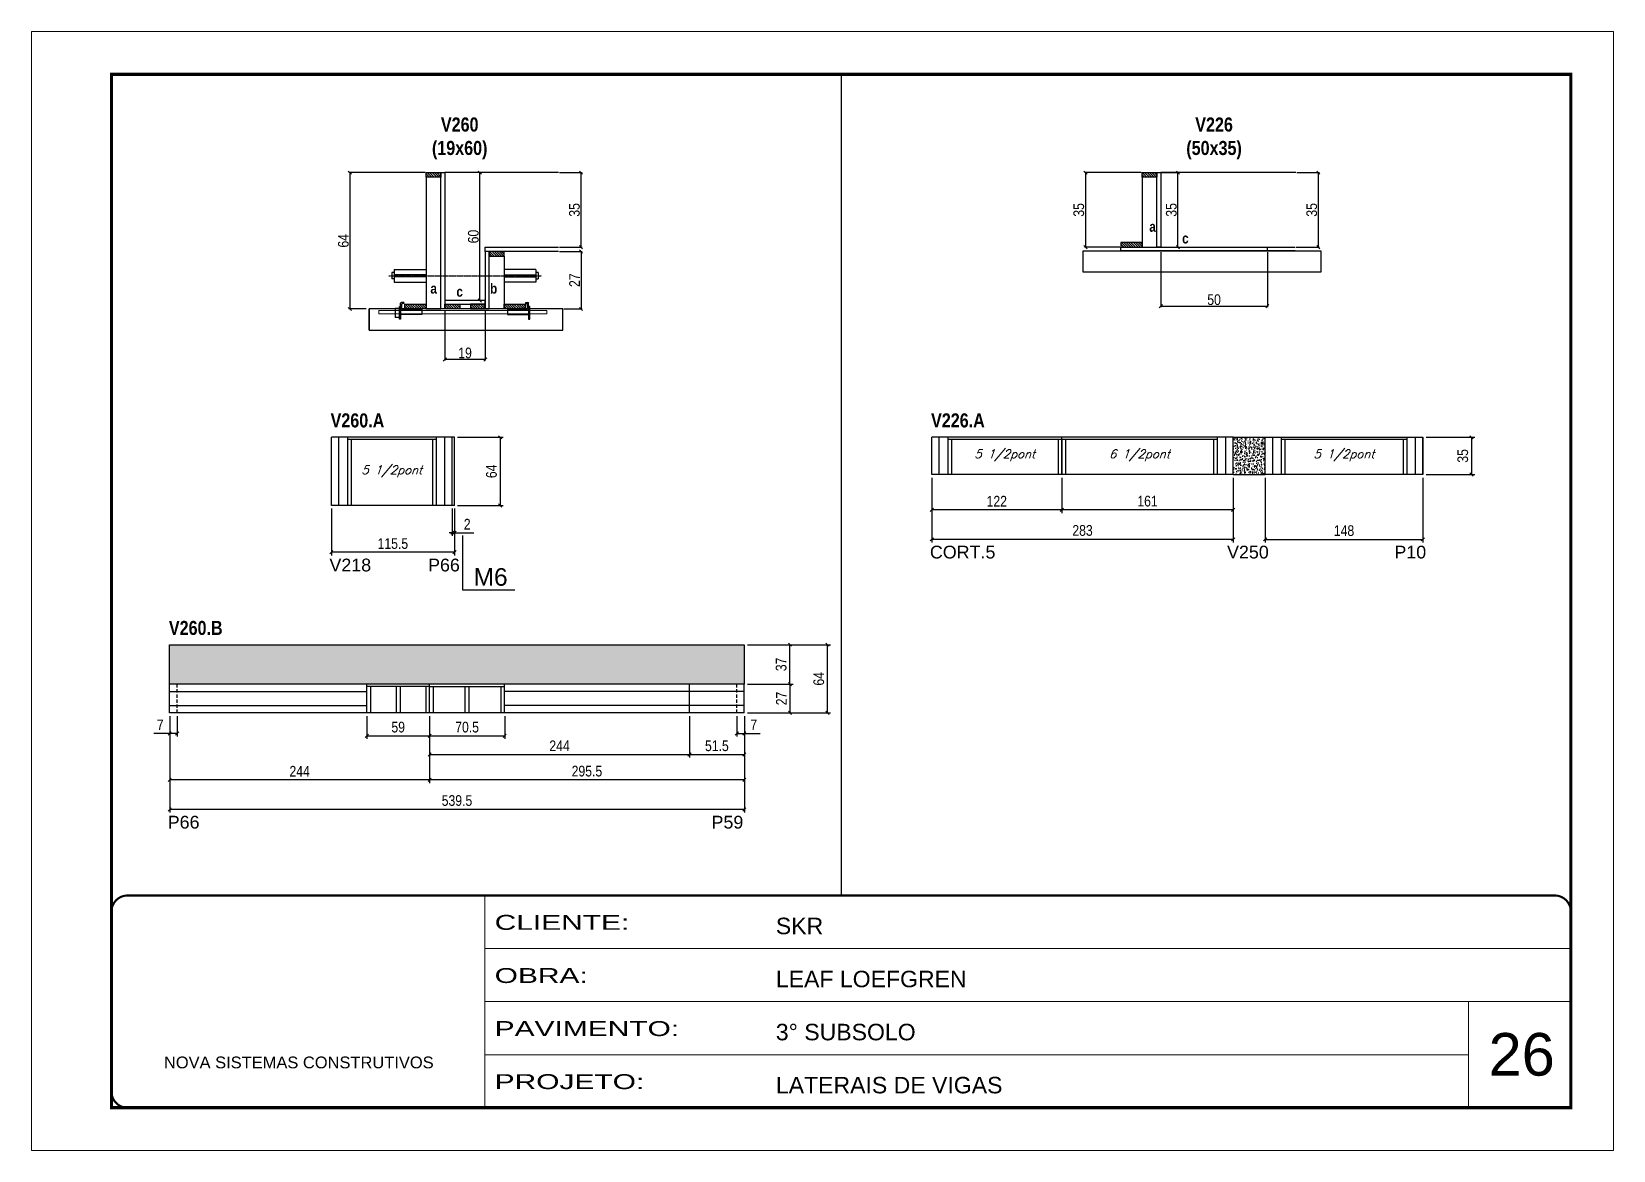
# Model space of a CAD drawing. Extents: x 3309 to 9590, y -2522 to 15424.
# Drawn here: x 4908 to 6393, y 6666 to 7716 of the extents above; entities that cross this region are included whole.
import ezdxf

# ---------------------------------------------------------------- set-up
doc = ezdxf.new("R2010")
doc.units = 0
for name, pattern in [('CONTINUO', [0]), ('DASHED', [0.75, 0.5, -0.25]), ('HIDDEN', [0.375, 0.25, -0.125]), ('HIDDEN2', [4.7625, 3.175, -1.5875])]:
    doc.linetypes.add(name, pattern=pattern)
for name, color, linetype in [('5', 5, 'Continuous'), ('barrote', 251, 'Continuous'), ('COTA', 241, 'Continuous'), ('detalhes', 4, 'Continuous'), ('NOMENCLATURA', 7, 'Continuous'), ('Painéis', 200, 'Continuous'), ('presilha', 1, 'Continuous'), ('SARR_2.2x10', 60, 'Continuous'), ('SARR_2.2x7', 40, 'Continuous'), ('SARR_3.5x7', 81, 'Continuous'), ('TENSOR', 3, 'Continuous'), ('texto', 7, 'Continuous')]:
    doc.layers.add(name, color=color, linetype=linetype)
for name, color, linetype, lineweight in [('CARIMBO', 255, 'Continuous', 9), ('CONCRETO', 251, 'Continuous', 25), ('Folhas', 255, 'Continuous', 9), ('SARRAFO DE PRESSAO', 251, 'DASHED', 9), ('SCO-___-LAJ', 2, 'Continuous', 0)]:
    doc.layers.add(name, color=color, linetype=linetype, lineweight=lineweight)
doc.styles.add('ARIAL', font='arial.ttf')
doc.styles.add('COTA TECNICA', font='techl___.ttf', dxfattribs={"height": 10})
doc.styles.add('COTA TECNICA 2X', font='techl___.ttf', dxfattribs={"height": 10})
doc.styles.add('Romans', font='romans.shx')
doc.styles.get("Standard").update_dxf_attribs({"font": 'arial.ttf'})
doc.styles.add('TECNICA', font='techb___.ttf', dxfattribs={"height": 10})
doc.styles.add('Tecnologia', font='')
doc.styles.get('Tecnologia').set_extended_font_data('Forgotten Futurist')
doc.dimstyles.new('PAINEL', dxfattribs={"dimtxt": 10, "dimasz": 3, "dimexe": 3, "dimexo": 3, "dimgap": 3, "dimtad": 1, "dimdec": 1, "dimzin": 12, "dimdsep": 46, "dimtxsty": 'COTA TECNICA', "dimblk1": 'OBLIQUE', "dimblk2": 'OBLIQUE', "dimsah": 1, "dimcen": 0.9, "dimclrd": 4, "dimclre": 4, "dimclrt": 240, "dimadec": 1, "dimazin": 3, "dimtfac": 1, "dimtdec": 1, "dimtmove": 0, "dimatfit": 3, "dimfxl": 1, "dimtolj": 1, "dimtzin": 12, "dimarcsym": 0})
doc.dimstyles.new('SECAO', dxfattribs={"dimscale": 0.333333, "dimtxt": 5, "dimasz": 9, "dimexe": 3, "dimexo": 3, "dimgap": 3, "dimtad": 1, "dimdec": 1, "dimlfac": 0.5, "dimzin": 12, "dimdsep": 46, "dimtxsty": 'COTA TECNICA 2X', "dimblk1": 'OBLIQUE', "dimblk2": 'OBLIQUE', "dimsah": 1, "dimcen": 0.9, "dimclrd": 4, "dimclre": 4, "dimclrt": 240, "dimadec": 1, "dimazin": 3, "dimtfac": 1, "dimtdec": 1, "dimtmove": 0, "dimatfit": 3, "dimfxl": 1, "dimtolj": 1, "dimtzin": 12, "dimarcsym": 0})
pattern_1 = [(135, (38531.292, -116056.026), (-1.122532015, -1.122532015), [])]

msp = doc.modelspace()

# ---------------------------------------------------------------- texts
at = {"layer": '5', "linetype": 'Continuous'}
for s, p in [('CORT.5', (5751.22, 7221.93)), ('V250', (6030.19, 7221.93)), ('P10', (6187.3, 7221.93)), ('V218', (5187.47, 7209.78)), ('P66', (5280.07, 7209.78)), ('P66', (5035.65, 6968.43)), ('P59', (5546.17, 6968.43))]:
    msp.add_text(s, height=12, rotation=0.00004, dxfattribs=at).set_placement(p)
at = {"layer": 'CARIMBO', "style": 'ARIAL'}
msp.add_text('26', height=40, dxfattribs=at).set_placement((6275.73, 6736.55))
at = {"layer": 'detalhes', "style": 'TECNICA'}
for s, p in [('a', (5957.19, 7528.57)), ('c', (5987.99, 7517.62)), ('a', (5282.28, 7470.54)), ('c', (5306.65, 7467.62)), ('b', (5338.25, 7470.53))]:
    msp.add_text(s, height=9.6, dxfattribs=at).set_placement(p)
at = {"layer": 'NOMENCLATURA', "style": 'TECNICA'}
for s, p in [('V260.A', (5188.55, 7344.93)), ('V226.A', (5752.29, 7344.93)), ('V260.B', (5036.73, 7150.14))]:
    msp.add_text(s, height=13.2, dxfattribs=at).set_placement(p)
at = {"layer": 'NOMENCLATURA', "linetype": 'Continuous'}
msp.add_text('M6', height=16.5, dxfattribs=at).set_placement((5322.75, 7196.35))
at = {"layer": 'NOMENCLATURA', "char_height": 13.2, "attachment_point": 2, "style": 'TECNICA'}
for s, insert in [('V260\\P(19x60)', (5309.75, 7635.84)), ('V226\\P(50x35)', (6017.98, 7635.84))]:
    msp.add_mtext_dynamic_manual_height_columns(s, width=300.2766, gutter_width=1, heights=[0], dxfattribs=dict(at, insert=insert))
at = {"layer": 'texto', "color": 2, "char_height": 8, "attachment_point": 5, "style": 'Romans'}
for s, insert in [('{\\Q19;\\C256;5 1/2pont}', (5821.51, 7318.74)), ('{\\Q19;\\C256;6 1/2pont}', (5948.01, 7318.74)), ('{\\Q19;\\C256;5 1/2pont}', (6140.01, 7318.74)), ('{\\Q19;\\C256;5 1/2pont}', (5246.02, 7303.74))]:
    msp.add_mtext(s, dxfattribs=dict(at, insert=insert))

# ---------------------------------------------------------------- blocks, each defined once
blk = doc.blocks.new('9999999999')
at = {"color": 30, "linetype": 'CONTINUO'}
for p, q in [((98564.6, 34230.2), (98564.6, 34429.4)), ((98564.6, 34379.6), (99584, 34379.6)), ((98564.6, 34329.8), (99488, 34329.8)), ((99584, 34329.8), (99488, 34329.8)), ((99488, 34329.8), (99488, 34230.2)), ((98564.6, 34280), (99488, 34280))]:
    blk.add_line(p, q, dxfattribs=at)
at = {"color": 30, "linetype": 'CONTINUO', "const_width": 2}
blk.add_lwpolyline([(99584, 34230.2), (99584, 34414.4, 0.414214), (99569, 34429.4), (98229, 34429.4, 0.414214), (98214, 34414.4), (98214, 34245.2, 0.414214), (98229, 34230.2), (99584, 34230.2)], format="xyb", dxfattribs=at)
at = {"layer": 'Folhas'}
blk.add_lwpolyline([(98139, 34190.2), (99624, 34190.2), (99624, 35240.2), (98139, 35240.2)], close=True, dxfattribs=at)
at = {"layer": 'Folhas', "color": 30, "const_width": 3}
blk.add_lwpolyline([(98214, 34230.2), (99584, 34230.2), (99584, 35200.2), (98214, 35200.2)], close=True, dxfattribs=at)
at = {"color": 7, "linetype": 'Continuous', "ltscale": 5, "style": 'ARIAL'}
for s, height, p in [('SKR', 15.48, (98837.7, 34393.1)), ('LEAF LOEFGREN', 15.483, (98837.7, 34343.3)), ('3° SUBSOLO', 15.48, (98837.7, 34293.5)), ('NOVA SISTEMAS CONSTRUTIVOS', 11.059, (98263.2, 34267.2)), ('LATERAIS DE VIGAS', 15.483, (98837.7, 34243.7))]:
    blk.add_text(s, height=height, dxfattribs=at).set_placement(p)
at = {"layer": 'Folhas', "color": 7, "style": 'Tecnologia', "width": 1.5}
for s, p in [('CLIENTE:', (98573.7, 34397.2)), ('OBRA:', (98573.7, 34347.3)), ('PAVIMENTO:', (98573.7, 34297.5)), ('PROJETO:', (98573.7, 34247.7))]:
    blk.add_text(s, height=14, dxfattribs=at).set_placement(p)
blk = doc.blocks.new('_Oblique')
at = {"color": 0, "linetype": 'ByBlock', "lineweight": -2}
blk.add_line((-0.5, -0.5), (0.5, 0.5), dxfattribs=at)
blk = doc.blocks.new('*D805')
at = {"layer": 'COTA', "color": 4, "lineweight": -2, "transparency": 16777216}
for p, q in [((5295.8, 7455.1), (5295.8, 7407.7)), ((5333.8, 7455.1), (5333.8, 7407.7)), ((5333.8, 7408.7), (5295.8, 7408.7))]:
    blk.add_line(p, q, dxfattribs=at)
at = {"layer": 'Defpoints', "color": 0, "transparency": 16777216}
for p in [(5295.8, 7456.1), (5333.8, 7456.1), (5295.8, 7408.7)]:
    blk.add_point(p, dxfattribs=at)
at = {"layer": 'COTA', "color": 4, "lineweight": -2, "transparency": 16777216, "xscale": 3, "yscale": 3, "zscale": 3, "rotation": 180}
blk.add_blockref('_Oblique', (5295.8, 7408.7), dxfattribs=at)
at = {"layer": 'COTA', "color": 4, "lineweight": -2, "transparency": 16777216, "xscale": 3, "yscale": 3, "zscale": 3}
blk.add_blockref('_Oblique', (5333.8, 7408.7), dxfattribs=at)
at = {"layer": 'COTA', "color": 240, "transparency": 16777216, "insert": (5314.8, 7414.8), "char_height": 10, "attachment_point": 5, "style": 'COTA TECNICA 2X'}
blk.add_mtext('\\A1;19', dxfattribs=at)
blk = doc.blocks.new('PRESILHA METÁLICA 1')
at = {"layer": 'presilha'}
for p, q in [((0, 13), (6, 13)), ((0, 13), (0, 0)), ((6, 0), (0, 0)), ((6, 15.5), (7.5, 15.5)), ((6, -2.5), (6, 15.5)), ((6, 13), (6, 0)), ((7.5, 10.6), (7.5, 19.9)), ((7.5, 15.5), (7.5, -2.5)), ((37.5, 4.1), (7.5, 4.1)), ((12, 21), (8.6, 21)), ((9, 11.6), (9, 18.9)), ((12, 19.5), (9.6, 19.5)), ((37.5, 11), (9.6, 11)), ((12, 21), (12, 19.5)), ((37.5, 11), (37.5, 4.1)), ((7.5, -2.5), (6, -2.5))]:
    blk.add_line(p, q, dxfattribs=at)
for centre, radius, start, end in [((8.6, 19.9), 1.14, 90, 180), ((9.6, 18.9), 0.57, 90, 180), ((9.6, 11.6), 0.57, 180, 270)]:
    blk.add_arc(centre, radius, start, end, dxfattribs=at)
blk = doc.blocks.new('PRESILHA METÁLICA 2')
at = {"layer": 'presilha'}
for p, q in [((-5.2, 23.5), (-5.2, 22)), ((-5.2, 23.5), (-1.9, 23.5)), ((-0.8, 14.6), (-0.8, 22.4)), ((-30.8, 13.5), (-30.8, 6.6)), ((-30.8, 13.5), (-2.8, 13.5)), ((-30.8, 6.6), (-0.8, 6.6)), ((-5.2, 22), (-2.8, 22)), ((-2.2, 14.1), (-2.2, 21.4)), ((0.8, 18), (-0.8, 18)), ((-0.8, 18), (-0.8, 0)), ((-0.8, 0), (0.8, 0)), ((0.8, 0), (0.8, 18))]:
    blk.add_line(p, q, dxfattribs=at)
for centre, radius, start, end in [((-1.9, 22.4), 1.14, 0, 90), ((-2.8, 21.4), 0.57, 0, 90), ((-2.8, 14.1), 0.57, 270, 0)]:
    blk.add_arc(centre, radius, start, end, dxfattribs=at)
blk = doc.blocks.new('*D806')
at = {"layer": 'COTA', "color": 4, "lineweight": -2, "transparency": 16777216}
for p, q in [((5277.2, 7584.1), (5205.7, 7584.1)), ((5206.7, 7584.1), (5206.7, 7456.1)), ((5221.9, 7456.1), (5205.7, 7456.1))]:
    blk.add_line(p, q, dxfattribs=at)
at = {"layer": 'Defpoints', "color": 0, "transparency": 16777216}
for p in [(5278.2, 7584.1), (5206.7, 7456.1), (5222.9, 7456.1)]:
    blk.add_point(p, dxfattribs=at)
at = {"layer": 'COTA', "color": 4, "lineweight": -2, "transparency": 16777216, "xscale": 3, "yscale": 3, "zscale": 3}
for p, rotation in [((5206.7, 7584.1), 90), ((5206.7, 7456.1), 270)]:
    blk.add_blockref('_Oblique', p, dxfattribs=dict(at, rotation=rotation))
at = {"layer": 'COTA', "color": 240, "transparency": 16777216, "insert": (5200.6, 7520.1), "char_height": 10, "attachment_point": 5, "rotation": 90, "style": 'COTA TECNICA 2X'}
blk.add_mtext('\\A1;64', dxfattribs=at)
blk = doc.blocks.new('*D807')
at = {"layer": 'COTA', "color": 4, "lineweight": -2, "transparency": 16777216}
for p, q in [((5403.5, 7510.1), (5424.7, 7510.1)), ((5423.7, 7510.1), (5423.7, 7456.1)), ((5407.6, 7456.1), (5424.7, 7456.1))]:
    blk.add_line(p, q, dxfattribs=at)
at = {"layer": 'Defpoints', "color": 0, "transparency": 16777216}
for p in [(5402.5, 7510.1), (5406.6, 7456.1), (5423.7, 7456.1)]:
    blk.add_point(p, dxfattribs=at)
at = {"layer": 'COTA', "color": 4, "lineweight": -2, "transparency": 16777216, "xscale": 3, "yscale": 3, "zscale": 3}
for p, rotation in [((5423.7, 7510.1), 90), ((5423.7, 7456.1), 270)]:
    blk.add_blockref('_Oblique', p, dxfattribs=dict(at, rotation=rotation))
at = {"layer": 'COTA', "color": 240, "transparency": 16777216, "insert": (5417.6, 7483.1), "char_height": 10, "attachment_point": 5, "rotation": 90, "style": 'COTA TECNICA 2X'}
blk.add_mtext('\\A1;27', dxfattribs=at)
blk = doc.blocks.new('*D808')
at = {"layer": 'COTA', "color": 4, "lineweight": -2, "transparency": 16777216}
for p, q in [((5332.8, 7584.1), (5327.7, 7584.1)), ((5328.7, 7464.1), (5328.7, 7584.1)), ((5332.8, 7464.1), (5327.7, 7464.1))]:
    blk.add_line(p, q, dxfattribs=at)
at = {"layer": 'Defpoints', "color": 0, "transparency": 16777216}
for p in [(5328.7, 7584.1), (5333.8, 7584.1), (5333.8, 7464.1)]:
    blk.add_point(p, dxfattribs=at)
at = {"layer": 'COTA', "color": 4, "lineweight": -2, "transparency": 16777216, "xscale": 3, "yscale": 3, "zscale": 3}
for p, rotation in [((5328.7, 7584.1), 90), ((5328.7, 7464.1), 270)]:
    blk.add_blockref('_Oblique', p, dxfattribs=dict(at, rotation=rotation))
at = {"layer": 'COTA', "color": 240, "transparency": 16777216, "insert": (5322.6, 7524.1), "char_height": 10, "attachment_point": 5, "rotation": 90, "style": 'COTA TECNICA 2X'}
blk.add_mtext('\\A1;60', dxfattribs=at)
blk = doc.blocks.new('*D809')
at = {"layer": 'COTA', "color": 4, "lineweight": -2, "transparency": 16777216}
for p, q in [((5403.5, 7584.1), (5424.7, 7584.1)), ((5423.7, 7514.1), (5423.7, 7584.1)), ((5403.5, 7514.1), (5424.7, 7514.1))]:
    blk.add_line(p, q, dxfattribs=at)
at = {"layer": 'Defpoints', "color": 0, "transparency": 16777216}
for p in [(5402.5, 7584.1), (5423.7, 7584.1), (5402.5, 7514.1)]:
    blk.add_point(p, dxfattribs=at)
at = {"layer": 'COTA', "color": 4, "lineweight": -2, "transparency": 16777216, "xscale": 3, "yscale": 3, "zscale": 3}
for p, rotation in [((5423.7, 7584.1), 90), ((5423.7, 7514.1), 270)]:
    blk.add_blockref('_Oblique', p, dxfattribs=dict(at, rotation=rotation))
at = {"layer": 'COTA', "color": 240, "transparency": 16777216, "insert": (5417.5, 7549.1), "char_height": 10, "attachment_point": 5, "rotation": 90, "style": 'COTA TECNICA 2X'}
blk.add_mtext('\\A1;35', dxfattribs=at)
blk = doc.blocks.new('*D812')
at = {"layer": 'COTA', "color": 4, "linetype": 'ByBlock', "lineweight": -2, "transparency": 16777216}
for p, q in [((5189.3, 7268.7), (5189.3, 7224.8)), ((5304.8, 7268.7), (5304.8, 7224.8)), ((5304.8, 7227.8), (5189.3, 7227.8))]:
    blk.add_line(p, q, dxfattribs=at)
at = {"layer": 'Defpoints', "color": 0, "linetype": 'ByBlock', "transparency": 16777216}
for p in [(5189.3, 7271.7), (5304.8, 7271.7), (5189.3, 7227.8)]:
    blk.add_point(p, dxfattribs=at)
at = {"layer": 'COTA', "color": 4, "linetype": 'ByBlock', "lineweight": -2, "transparency": 16777216, "xscale": 3, "yscale": 3, "zscale": 3, "rotation": 180}
blk.add_blockref('_Oblique', (5189.3, 7227.8), dxfattribs=at)
at = {"layer": 'COTA', "color": 4, "linetype": 'ByBlock', "lineweight": -2, "transparency": 16777216, "xscale": 3, "yscale": 3, "zscale": 3}
blk.add_blockref('_Oblique', (5304.8, 7227.8), dxfattribs=at)
at = {"layer": 'COTA', "color": 240, "linetype": 'ByBlock', "transparency": 16777216, "insert": (5247, 7235.9), "char_height": 10, "attachment_point": 5, "style": 'COTA TECNICA'}
blk.add_mtext('\\A1;115.5', dxfattribs=at)
blk = doc.blocks.new('*D813')
at = {"layer": 'COTA', "color": 4, "lineweight": -2, "transparency": 16777216}
for p, q in [((5307.8, 7335.7), (5350.7, 7335.7)), ((5347.7, 7335.7), (5347.7, 7271.7)), ((5307.8, 7271.7), (5350.7, 7271.7))]:
    blk.add_line(p, q, dxfattribs=at)
at = {"layer": 'Defpoints', "color": 0, "transparency": 16777216}
for p in [(5304.8, 7335.7), (5304.8, 7271.7), (5347.7, 7271.7)]:
    blk.add_point(p, dxfattribs=at)
at = {"layer": 'COTA', "color": 4, "lineweight": -2, "transparency": 16777216, "xscale": 3, "yscale": 3, "zscale": 3}
for p, rotation in [((5347.7, 7335.7), 90), ((5347.7, 7271.7), 270)]:
    blk.add_blockref('_Oblique', p, dxfattribs=dict(at, rotation=rotation))
at = {"layer": 'COTA', "color": 240, "transparency": 16777216, "insert": (5339.6, 7303.7), "char_height": 10, "attachment_point": 5, "rotation": 90, "style": 'COTA TECNICA'}
blk.add_mtext('\\A1;64', dxfattribs=at)
blk = doc.blocks.new('*D810')
at = {"layer": 'COTA', "color": 4, "linetype": 'ByBlock', "lineweight": -2, "transparency": 16777216}
for p, q in [((5281.5, 7074), (5281.5, 7011.2)), ((5577, 7074), (5577, 7011.2)), ((5577, 7014.2), (5281.5, 7014.2))]:
    blk.add_line(p, q, dxfattribs=at)
at = {"layer": 'Defpoints', "color": 0, "linetype": 'ByBlock', "transparency": 16777216}
for p in [(5281.5, 7077), (5577, 7077), (5281.5, 7014.2)]:
    blk.add_point(p, dxfattribs=at)
at = {"layer": 'COTA', "color": 4, "linetype": 'ByBlock', "lineweight": -2, "transparency": 16777216, "xscale": 3, "yscale": 3, "zscale": 3, "rotation": 180}
blk.add_blockref('_Oblique', (5281.5, 7014.2), dxfattribs=at)
at = {"layer": 'COTA', "color": 4, "linetype": 'ByBlock', "lineweight": -2, "transparency": 16777216, "xscale": 3, "yscale": 3, "zscale": 3}
blk.add_blockref('_Oblique', (5577, 7014.2), dxfattribs=at)
at = {"layer": 'COTA', "color": 240, "linetype": 'ByBlock', "transparency": 16777216, "insert": (5429.2, 7022.3), "char_height": 10, "attachment_point": 5, "style": 'COTA TECNICA'}
blk.add_mtext('\\A1;295.5', dxfattribs=at)
blk = doc.blocks.new('*D811')
at = {"layer": 'COTA', "color": 4, "linetype": 'ByBlock', "lineweight": -2, "transparency": 16777216}
for p, q in [((5037.5, 7074), (5037.5, 7011.2)), ((5281.5, 7074), (5281.5, 7011.2)), ((5281.5, 7014.2), (5037.5, 7014.2))]:
    blk.add_line(p, q, dxfattribs=at)
at = {"layer": 'Defpoints', "color": 0, "linetype": 'ByBlock', "transparency": 16777216}
for p in [(5037.5, 7077), (5281.5, 7077), (5037.5, 7014.2)]:
    blk.add_point(p, dxfattribs=at)
at = {"layer": 'COTA', "color": 4, "linetype": 'ByBlock', "lineweight": -2, "transparency": 16777216, "xscale": 3, "yscale": 3, "zscale": 3, "rotation": 180}
blk.add_blockref('_Oblique', (5037.5, 7014.2), dxfattribs=at)
at = {"layer": 'COTA', "color": 4, "linetype": 'ByBlock', "lineweight": -2, "transparency": 16777216, "xscale": 3, "yscale": 3, "zscale": 3}
blk.add_blockref('_Oblique', (5281.5, 7014.2), dxfattribs=at)
at = {"layer": 'COTA', "color": 240, "linetype": 'ByBlock', "transparency": 16777216, "insert": (5159.5, 7022.2), "char_height": 10, "attachment_point": 5, "style": 'COTA TECNICA'}
blk.add_mtext('\\A1;244', dxfattribs=at)
blk = doc.blocks.new('*D814')
at = {"layer": 'COTA', "color": 4, "linetype": 'ByBlock', "lineweight": -2, "transparency": 16777216}
for p, q in [((5037.5, 7074), (5037.5, 6983.4)), ((5577, 7074), (5577, 6983.4)), ((5577, 6986.4), (5037.5, 6986.4))]:
    blk.add_line(p, q, dxfattribs=at)
at = {"layer": 'Defpoints', "color": 0, "linetype": 'ByBlock', "transparency": 16777216}
for p in [(5037.5, 7077), (5577, 7077), (5037.5, 6986.4)]:
    blk.add_point(p, dxfattribs=at)
at = {"layer": 'COTA', "color": 4, "linetype": 'ByBlock', "lineweight": -2, "transparency": 16777216, "xscale": 3, "yscale": 3, "zscale": 3, "rotation": 180}
blk.add_blockref('_Oblique', (5037.5, 6986.4), dxfattribs=at)
at = {"layer": 'COTA', "color": 4, "linetype": 'ByBlock', "lineweight": -2, "transparency": 16777216, "xscale": 3, "yscale": 3, "zscale": 3}
blk.add_blockref('_Oblique', (5577, 6986.4), dxfattribs=at)
at = {"layer": 'COTA', "color": 240, "linetype": 'ByBlock', "transparency": 16777216, "insert": (5307.2, 6994.7), "char_height": 10, "attachment_point": 5, "style": 'COTA TECNICA'}
blk.add_mtext('\\A1;539.5', dxfattribs=at)
blk = doc.blocks.new('*D815')
at = {"layer": 'COTA', "color": 4, "lineweight": -2, "transparency": 16777216}
for p, q in [((5580, 7104), (5622.8, 7104)), ((5619.8, 7104), (5619.8, 7077)), ((5580, 7077), (5622.8, 7077))]:
    blk.add_line(p, q, dxfattribs=at)
at = {"layer": 'Defpoints', "color": 0, "transparency": 16777216}
for p in [(5577, 7104), (5577, 7077), (5619.8, 7077)]:
    blk.add_point(p, dxfattribs=at)
at = {"layer": 'COTA', "color": 4, "lineweight": -2, "transparency": 16777216, "xscale": 3, "yscale": 3, "zscale": 3}
for p, rotation in [((5619.8, 7104), 90), ((5619.8, 7077), 270)]:
    blk.add_blockref('_Oblique', p, dxfattribs=dict(at, rotation=rotation))
at = {"layer": 'COTA', "color": 240, "transparency": 16777216, "insert": (5611.8, 7090.5), "char_height": 10, "attachment_point": 5, "rotation": 90, "style": 'COTA TECNICA'}
blk.add_mtext('\\A1;27', dxfattribs=at)
blk = doc.blocks.new('*D816')
at = {"layer": 'COTA', "color": 4, "lineweight": -2, "transparency": 16777216}
for p, q in [((5570, 7074), (5570, 7054.7)), ((5577, 7074), (5577, 7054.7)), ((5570, 7057.7), (5577, 7057.7)), ((5577, 7057.7), (5591.7, 7057.7))]:
    blk.add_line(p, q, dxfattribs=at)
at = {"layer": 'Defpoints', "color": 0, "transparency": 16777216}
for p in [(5570, 7077), (5577, 7077), (5577, 7057.7)]:
    blk.add_point(p, dxfattribs=at)
at = {"layer": 'COTA', "color": 4, "lineweight": -2, "transparency": 16777216, "xscale": 3, "yscale": 3, "zscale": 3, "rotation": 180}
blk.add_blockref('_Oblique', (5570, 7057.7), dxfattribs=at)
at = {"layer": 'COTA', "color": 4, "lineweight": -2, "transparency": 16777216, "xscale": 3, "yscale": 3, "zscale": 3}
blk.add_blockref('_Oblique', (5577, 7057.7), dxfattribs=at)
at = {"layer": 'COTA', "color": 240, "transparency": 16777216, "insert": (5585.8, 7065.8), "char_height": 10, "attachment_point": 5, "style": 'COTA TECNICA'}
blk.add_mtext('\\A1;7', dxfattribs=at)
blk = doc.blocks.new('*D817')
at = {"layer": 'COTA', "color": 4, "lineweight": -2, "transparency": 16777216}
for p, q in [((5580, 7141), (5622.8, 7141)), ((5619.8, 7104), (5619.8, 7141)), ((5580, 7104), (5622.8, 7104))]:
    blk.add_line(p, q, dxfattribs=at)
at = {"layer": 'Defpoints', "color": 0, "transparency": 16777216}
for p in [(5577, 7141), (5619.8, 7141), (5577, 7104)]:
    blk.add_point(p, dxfattribs=at)
at = {"layer": 'COTA', "color": 4, "lineweight": -2, "transparency": 16777216, "xscale": 3, "yscale": 3, "zscale": 3}
for p, rotation in [((5619.8, 7141), 90), ((5619.8, 7104), 270)]:
    blk.add_blockref('_Oblique', p, dxfattribs=dict(at, rotation=rotation))
at = {"layer": 'COTA', "color": 240, "transparency": 16777216, "insert": (5611.6, 7122.5), "char_height": 10, "attachment_point": 5, "rotation": 90, "style": 'COTA TECNICA'}
blk.add_mtext('\\A1;37', dxfattribs=at)
blk = doc.blocks.new('*D818')
at = {"layer": 'COTA', "color": 4, "lineweight": -2, "transparency": 16777216}
for p, q in [((5580, 7141), (5658, 7141)), ((5655, 7077), (5655, 7141)), ((5580, 7077), (5658, 7077))]:
    blk.add_line(p, q, dxfattribs=at)
at = {"layer": 'Defpoints', "color": 0, "transparency": 16777216}
for p in [(5577, 7141), (5655, 7141), (5577, 7077)]:
    blk.add_point(p, dxfattribs=at)
at = {"layer": 'COTA', "color": 4, "lineweight": -2, "transparency": 16777216, "xscale": 3, "yscale": 3, "zscale": 3}
for p, rotation in [((5655, 7141), 90), ((5655, 7077), 270)]:
    blk.add_blockref('_Oblique', p, dxfattribs=dict(at, rotation=rotation))
at = {"layer": 'COTA', "color": 240, "transparency": 16777216, "insert": (5646.9, 7109), "char_height": 10, "attachment_point": 5, "rotation": 90, "style": 'COTA TECNICA'}
blk.add_mtext('\\A1;64', dxfattribs=at)
blk = doc.blocks.new('*D819')
at = {"layer": 'COTA', "color": 4, "lineweight": -2, "transparency": 16777216}
for p, q in [((5302.8, 7268.7), (5302.8, 7243.1)), ((5304.8, 7268.7), (5304.8, 7243.1)), ((5302.8, 7246.1), (5299.8, 7246.1)), ((5302.8, 7246.1), (5304.8, 7246.1)), ((5304.8, 7246.1), (5322.9, 7246.1))]:
    blk.add_line(p, q, dxfattribs=at)
at = {"layer": 'Defpoints', "color": 0, "transparency": 16777216}
for p in [(5302.8, 7271.7), (5304.8, 7271.7), (5304.8, 7246.1)]:
    blk.add_point(p, dxfattribs=at)
at = {"layer": 'COTA', "color": 4, "lineweight": -2, "transparency": 16777216, "xscale": 3, "yscale": 3, "zscale": 3}
blk.add_blockref('_Oblique', (5302.8, 7246.1), dxfattribs=at)
at = {"layer": 'COTA', "color": 4, "lineweight": -2, "transparency": 16777216, "xscale": 3, "yscale": 3, "zscale": 3, "rotation": 180}
blk.add_blockref('_Oblique', (5304.8, 7246.1), dxfattribs=at)
at = {"layer": 'COTA', "color": 240, "transparency": 16777216, "insert": (5316.8, 7254.1), "char_height": 10, "attachment_point": 5, "style": 'COTA TECNICA'}
blk.add_mtext('\\A1;2', dxfattribs=at)
blk = doc.blocks.new('*D820')
at = {"layer": 'COTA', "color": 4, "lineweight": -2, "transparency": 16777216}
for p, q in [((5037.5, 7074), (5037.5, 7054.7)), ((5044.5, 7074), (5044.5, 7054.7)), ((5037.5, 7057.7), (5022.7, 7057.7)), ((5044.5, 7057.7), (5037.5, 7057.7))]:
    blk.add_line(p, q, dxfattribs=at)
at = {"layer": 'Defpoints', "color": 0, "transparency": 16777216}
for p in [(5037.5, 7077), (5044.5, 7077), (5037.5, 7057.7)]:
    blk.add_point(p, dxfattribs=at)
at = {"layer": 'COTA', "color": 4, "lineweight": -2, "transparency": 16777216, "xscale": 3, "yscale": 3, "zscale": 3, "rotation": 180}
blk.add_blockref('_Oblique', (5037.5, 7057.7), dxfattribs=at)
at = {"layer": 'COTA', "color": 4, "lineweight": -2, "transparency": 16777216, "xscale": 3, "yscale": 3, "zscale": 3}
blk.add_blockref('_Oblique', (5044.5, 7057.7), dxfattribs=at)
at = {"layer": 'COTA', "color": 240, "transparency": 16777216, "insert": (5028.6, 7065.8), "char_height": 10, "attachment_point": 5, "style": 'COTA TECNICA'}
blk.add_mtext('\\A1;7', dxfattribs=at)
blk = doc.blocks.new('*D821')
at = {"layer": 'COTA', "color": 4, "lineweight": -2, "transparency": 16777216}
for p, q in [((5281.5, 7074), (5281.5, 7035)), ((5525.5, 7074), (5525.5, 7035)), ((5281.5, 7038), (5525.5, 7038))]:
    blk.add_line(p, q, dxfattribs=at)
at = {"layer": 'Defpoints', "color": 0, "transparency": 16777216}
for p in [(5281.5, 7077), (5525.5, 7077), (5525.5, 7038)]:
    blk.add_point(p, dxfattribs=at)
at = {"layer": 'COTA', "color": 4, "lineweight": -2, "transparency": 16777216, "xscale": 3, "yscale": 3, "zscale": 3, "rotation": 180}
blk.add_blockref('_Oblique', (5281.5, 7038), dxfattribs=at)
at = {"layer": 'COTA', "color": 4, "lineweight": -2, "transparency": 16777216, "xscale": 3, "yscale": 3, "zscale": 3}
blk.add_blockref('_Oblique', (5525.5, 7038), dxfattribs=at)
at = {"layer": 'COTA', "color": 240, "transparency": 16777216, "insert": (5403.5, 7046.1), "char_height": 10, "attachment_point": 5, "style": 'COTA TECNICA'}
blk.add_mtext('\\A1;244', dxfattribs=at)
blk = doc.blocks.new('*D822')
at = {"layer": 'COTA', "color": 4, "lineweight": -2, "transparency": 16777216}
for p, q in [((5525.5, 7074), (5525.5, 7035)), ((5577, 7074), (5577, 7035)), ((5525.5, 7038), (5577, 7038))]:
    blk.add_line(p, q, dxfattribs=at)
at = {"layer": 'Defpoints', "color": 0, "transparency": 16777216}
for p in [(5525.5, 7077), (5577, 7077), (5577, 7038)]:
    blk.add_point(p, dxfattribs=at)
at = {"layer": 'COTA', "color": 4, "lineweight": -2, "transparency": 16777216, "xscale": 3, "yscale": 3, "zscale": 3, "rotation": 180}
blk.add_blockref('_Oblique', (5525.5, 7038), dxfattribs=at)
at = {"layer": 'COTA', "color": 4, "lineweight": -2, "transparency": 16777216, "xscale": 3, "yscale": 3, "zscale": 3}
blk.add_blockref('_Oblique', (5577, 7038), dxfattribs=at)
at = {"layer": 'COTA', "color": 240, "transparency": 16777216, "insert": (5551.2, 7046.1), "char_height": 10, "attachment_point": 5, "style": 'COTA TECNICA'}
blk.add_mtext('\\A1;51.5', dxfattribs=at)
blk = doc.blocks.new('*D823')
at = {"layer": 'COTA', "color": 4, "lineweight": -2, "transparency": 16777216}
for p, q in [((5222.5, 7074), (5222.5, 7052.5)), ((5281.5, 7074), (5281.5, 7052.5)), ((5222.5, 7055.5), (5281.5, 7055.5))]:
    blk.add_line(p, q, dxfattribs=at)
at = {"layer": 'Defpoints', "color": 0, "transparency": 16777216}
for p in [(5222.5, 7077), (5281.5, 7077), (5281.5, 7055.5)]:
    blk.add_point(p, dxfattribs=at)
at = {"layer": 'COTA', "color": 4, "lineweight": -2, "transparency": 16777216, "xscale": 3, "yscale": 3, "zscale": 3, "rotation": 180}
blk.add_blockref('_Oblique', (5222.5, 7055.5), dxfattribs=at)
at = {"layer": 'COTA', "color": 4, "lineweight": -2, "transparency": 16777216, "xscale": 3, "yscale": 3, "zscale": 3}
blk.add_blockref('_Oblique', (5281.5, 7055.5), dxfattribs=at)
at = {"layer": 'COTA', "color": 240, "transparency": 16777216, "insert": (5252, 7063.6), "char_height": 10, "attachment_point": 5, "style": 'COTA TECNICA'}
blk.add_mtext('\\A1;59', dxfattribs=at)
blk = doc.blocks.new('*D824')
at = {"layer": 'COTA', "color": 4, "lineweight": -2, "transparency": 16777216}
for p, q in [((5281.5, 7074), (5281.5, 7052.5)), ((5352, 7074), (5352, 7052.5)), ((5281.5, 7055.5), (5352, 7055.5))]:
    blk.add_line(p, q, dxfattribs=at)
at = {"layer": 'Defpoints', "color": 0, "transparency": 16777216}
for p in [(5281.5, 7077), (5352, 7077), (5352, 7055.5)]:
    blk.add_point(p, dxfattribs=at)
at = {"layer": 'COTA', "color": 4, "lineweight": -2, "transparency": 16777216, "xscale": 3, "yscale": 3, "zscale": 3, "rotation": 180}
blk.add_blockref('_Oblique', (5281.5, 7055.5), dxfattribs=at)
at = {"layer": 'COTA', "color": 4, "lineweight": -2, "transparency": 16777216, "xscale": 3, "yscale": 3, "zscale": 3}
blk.add_blockref('_Oblique', (5352, 7055.5), dxfattribs=at)
at = {"layer": 'COTA', "color": 240, "transparency": 16777216, "insert": (5316.7, 7063.6), "char_height": 10, "attachment_point": 5, "style": 'COTA TECNICA'}
blk.add_mtext('\\A1;70.5', dxfattribs=at)
blk = doc.blocks.new('*D825')
at = {"layer": 'COTA', "color": 4, "lineweight": -2, "transparency": 16777216}
for p, q in [((5968, 7509.5), (5968, 7457.7)), ((6068, 7509.5), (6068, 7457.7)), ((5968, 7458.7), (6068, 7458.7))]:
    blk.add_line(p, q, dxfattribs=at)
at = {"layer": 'Defpoints', "color": 0, "transparency": 16777216}
for p in [(5968, 7510.5), (6068, 7510.5), (6068, 7458.7)]:
    blk.add_point(p, dxfattribs=at)
at = {"layer": 'COTA', "color": 4, "lineweight": -2, "transparency": 16777216, "xscale": 3, "yscale": 3, "zscale": 3, "rotation": 180}
blk.add_blockref('_Oblique', (5968, 7458.7), dxfattribs=at)
at = {"layer": 'COTA', "color": 4, "lineweight": -2, "transparency": 16777216, "xscale": 3, "yscale": 3, "zscale": 3}
blk.add_blockref('_Oblique', (6068, 7458.7), dxfattribs=at)
at = {"layer": 'COTA', "color": 240, "transparency": 16777216, "insert": (6018, 7464.8), "char_height": 10, "attachment_point": 5, "style": 'COTA TECNICA 2X'}
blk.add_mtext('\\A1;50', dxfattribs=at)
blk = doc.blocks.new('*D826')
at = {"layer": 'COTA', "color": 4, "lineweight": -2, "transparency": 16777216}
for p, q in [((5949.4, 7584.1), (5896.2, 7584.1)), ((5897.2, 7584.1), (5897.2, 7514.1)), ((5929.4, 7514.1), (5896.2, 7514.1))]:
    blk.add_line(p, q, dxfattribs=at)
at = {"layer": 'Defpoints', "color": 0, "transparency": 16777216}
for p in [(5950.4, 7584.1), (5897.2, 7514.1), (5930.4, 7514.1, 0)]:
    blk.add_point(p, dxfattribs=at)
at = {"layer": 'COTA', "color": 4, "lineweight": -2, "transparency": 16777216, "xscale": 3, "yscale": 3, "zscale": 3}
for p, rotation in [((5897.2, 7584.1), 90), ((5897.2, 7514.1), 270)]:
    blk.add_blockref('_Oblique', p, dxfattribs=dict(at, rotation=rotation))
at = {"layer": 'COTA', "color": 240, "transparency": 16777216, "insert": (5891, 7549.1), "char_height": 10, "attachment_point": 5, "rotation": 90, "style": 'COTA TECNICA 2X'}
blk.add_mtext('\\A1;35', dxfattribs=at)
blk = doc.blocks.new('*D827')
at = {"layer": 'COTA', "color": 4, "lineweight": -2, "transparency": 16777216}
for p, q in [((5969, 7584.1), (5985.1, 7584.1)), ((5984.1, 7514.1), (5984.1, 7584.1)), ((5969, 7514.1), (5985.1, 7514.1))]:
    blk.add_line(p, q, dxfattribs=at)
at = {"layer": 'Defpoints', "color": 0, "transparency": 16777216}
for p in [(5968, 7584.1), (5984.1, 7584.1), (5968, 7514.1)]:
    blk.add_point(p, dxfattribs=at)
at = {"layer": 'COTA', "color": 4, "lineweight": -2, "transparency": 16777216, "xscale": 3, "yscale": 3, "zscale": 3}
for p, rotation in [((5984.1, 7584.1), 90), ((5984.1, 7514.1), 270)]:
    blk.add_blockref('_Oblique', p, dxfattribs=dict(at, rotation=rotation))
at = {"layer": 'COTA', "color": 240, "transparency": 16777216, "insert": (5977.9, 7549.1), "char_height": 10, "attachment_point": 5, "rotation": 90, "style": 'COTA TECNICA 2X'}
blk.add_mtext('\\A1;35', dxfattribs=at)
blk = doc.blocks.new('*D828')
at = {"layer": 'COTA', "color": 4, "lineweight": -2, "transparency": 16777216}
for p, q in [((6095.7, 7584.1), (6116.9, 7584.1)), ((6115.9, 7514.1), (6115.9, 7584.1)), ((6095, 7514.1), (6116.9, 7514.1))]:
    blk.add_line(p, q, dxfattribs=at)
at = {"layer": 'Defpoints', "color": 0, "transparency": 16777216}
for p in [(6094.7, 7584.1), (6115.9, 7584.1), (6094, 7514.1)]:
    blk.add_point(p, dxfattribs=at)
at = {"layer": 'COTA', "color": 4, "lineweight": -2, "transparency": 16777216, "xscale": 3, "yscale": 3, "zscale": 3}
for p, rotation in [((6115.9, 7584.1), 90), ((6115.9, 7514.1), 270)]:
    blk.add_blockref('_Oblique', p, dxfattribs=dict(at, rotation=rotation))
at = {"layer": 'COTA', "color": 240, "transparency": 16777216, "insert": (6109.7, 7549.1), "char_height": 10, "attachment_point": 5, "rotation": 90, "style": 'COTA TECNICA 2X'}
blk.add_mtext('\\A1;35', dxfattribs=at)
blk = doc.blocks.new('*D829')
at = {"layer": 'COTA', "color": 4, "linetype": 'ByBlock', "lineweight": -2, "transparency": 16777216}
for p, q in [((5875, 7297.7), (5875, 7264.6)), ((6036, 7297.7), (6036, 7264.6)), ((6036, 7267.6), (5875, 7267.6))]:
    blk.add_line(p, q, dxfattribs=at)
at = {"layer": 'Defpoints', "color": 0, "linetype": 'ByBlock', "transparency": 16777216}
for p in [(5875, 7300.7), (6036, 7300.7), (5875, 7267.6)]:
    blk.add_point(p, dxfattribs=at)
at = {"layer": 'COTA', "color": 4, "linetype": 'ByBlock', "lineweight": -2, "transparency": 16777216, "xscale": 3, "yscale": 3, "zscale": 3, "rotation": 180}
blk.add_blockref('_Oblique', (5875, 7267.6), dxfattribs=at)
at = {"layer": 'COTA', "color": 4, "linetype": 'ByBlock', "lineweight": -2, "transparency": 16777216, "xscale": 3, "yscale": 3, "zscale": 3}
blk.add_blockref('_Oblique', (6036, 7267.6), dxfattribs=at)
at = {"layer": 'COTA', "color": 240, "linetype": 'ByBlock', "transparency": 16777216, "insert": (5955.5, 7275.7), "char_height": 10, "attachment_point": 5, "style": 'COTA TECNICA'}
blk.add_mtext('\\A1;161', dxfattribs=at)
blk = doc.blocks.new('*D830')
at = {"layer": 'COTA', "color": 4, "linetype": 'ByBlock', "lineweight": -2, "transparency": 16777216}
for p, q in [((5753, 7297.7), (5753, 7264.6)), ((5875, 7297.7), (5875, 7264.6)), ((5875, 7267.6), (5753, 7267.6))]:
    blk.add_line(p, q, dxfattribs=at)
at = {"layer": 'Defpoints', "color": 0, "linetype": 'ByBlock', "transparency": 16777216}
for p in [(5753, 7300.7), (5875, 7300.7), (5753, 7267.6)]:
    blk.add_point(p, dxfattribs=at)
at = {"layer": 'COTA', "color": 4, "linetype": 'ByBlock', "lineweight": -2, "transparency": 16777216, "xscale": 3, "yscale": 3, "zscale": 3, "rotation": 180}
blk.add_blockref('_Oblique', (5753, 7267.6), dxfattribs=at)
at = {"layer": 'COTA', "color": 4, "linetype": 'ByBlock', "lineweight": -2, "transparency": 16777216, "xscale": 3, "yscale": 3, "zscale": 3}
blk.add_blockref('_Oblique', (5875, 7267.6), dxfattribs=at)
at = {"layer": 'COTA', "color": 240, "linetype": 'ByBlock', "transparency": 16777216, "insert": (5814, 7275.7), "char_height": 10, "attachment_point": 5, "style": 'COTA TECNICA'}
blk.add_mtext('\\A1;122', dxfattribs=at)
blk = doc.blocks.new('*D831')
at = {"layer": 'COTA', "color": 4, "linetype": 'ByBlock', "lineweight": -2, "transparency": 16777216}
for p, q in [((5753, 7297.7), (5753, 7236.9)), ((6036, 7297.7), (6036, 7236.9)), ((6036, 7239.9), (5753, 7239.9))]:
    blk.add_line(p, q, dxfattribs=at)
at = {"layer": 'Defpoints', "color": 0, "linetype": 'ByBlock', "transparency": 16777216}
for p in [(5753, 7300.7), (6036, 7300.7), (5753, 7239.9)]:
    blk.add_point(p, dxfattribs=at)
at = {"layer": 'COTA', "color": 4, "linetype": 'ByBlock', "lineweight": -2, "transparency": 16777216, "xscale": 3, "yscale": 3, "zscale": 3, "rotation": 180}
blk.add_blockref('_Oblique', (5753, 7239.9), dxfattribs=at)
at = {"layer": 'COTA', "color": 4, "linetype": 'ByBlock', "lineweight": -2, "transparency": 16777216, "xscale": 3, "yscale": 3, "zscale": 3}
blk.add_blockref('_Oblique', (6036, 7239.9), dxfattribs=at)
at = {"layer": 'COTA', "color": 240, "linetype": 'ByBlock', "transparency": 16777216, "insert": (5894.5, 7248.2), "char_height": 10, "attachment_point": 5, "style": 'COTA TECNICA'}
blk.add_mtext('\\A1;283', dxfattribs=at)
blk = doc.blocks.new('*D832')
at = {"layer": 'COTA', "color": 4, "lineweight": -2, "transparency": 16777216}
for p, q in [((6066, 7297.7), (6066, 7236.9)), ((6214, 7297.7), (6214, 7236.9)), ((6066, 7239.9), (6214, 7239.9))]:
    blk.add_line(p, q, dxfattribs=at)
at = {"layer": 'Defpoints', "color": 0, "transparency": 16777216}
for p in [(6066, 7300.7), (6214, 7300.7), (6214, 7239.9)]:
    blk.add_point(p, dxfattribs=at)
at = {"layer": 'COTA', "color": 4, "lineweight": -2, "transparency": 16777216, "xscale": 3, "yscale": 3, "zscale": 3, "rotation": 180}
blk.add_blockref('_Oblique', (6066, 7239.9), dxfattribs=at)
at = {"layer": 'COTA', "color": 4, "lineweight": -2, "transparency": 16777216, "xscale": 3, "yscale": 3, "zscale": 3}
blk.add_blockref('_Oblique', (6214, 7239.9), dxfattribs=at)
at = {"layer": 'COTA', "color": 240, "transparency": 16777216, "insert": (6140, 7248), "char_height": 10, "attachment_point": 5, "style": 'COTA TECNICA'}
blk.add_mtext('\\A1;148', dxfattribs=at)
blk = doc.blocks.new('*D833')
at = {"layer": 'COTA', "color": 4, "lineweight": -2, "transparency": 16777216}
for p, q in [((6217, 7335.7), (6262.7, 7335.7)), ((6259.7, 7335.7), (6259.7, 7300.7)), ((6217, 7300.7), (6262.7, 7300.7))]:
    blk.add_line(p, q, dxfattribs=at)
at = {"layer": 'Defpoints', "color": 0, "transparency": 16777216}
for p in [(6214, 7335.7), (6214, 7300.7), (6259.7, 7300.7)]:
    blk.add_point(p, dxfattribs=at)
at = {"layer": 'COTA', "color": 4, "lineweight": -2, "transparency": 16777216, "xscale": 3, "yscale": 3, "zscale": 3}
for p, rotation in [((6259.7, 7335.7), 90), ((6259.7, 7300.7), 270)]:
    blk.add_blockref('_Oblique', p, dxfattribs=dict(at, rotation=rotation))
at = {"layer": 'COTA', "color": 240, "transparency": 16777216, "insert": (6251.5, 7318.2), "char_height": 10, "attachment_point": 5, "rotation": 90, "style": 'COTA TECNICA'}
blk.add_mtext('\\A1;35', dxfattribs=at)

# ---------------------------------------------------------------- dimensions: what is measured, and where the dimension line sits
at = {"layer": 'COTA'}
for base, p1, p2, angle, dimstyle, picture, middle in [((5206.71, 7456.14, 0), (5278.15, 7584.14), (5222.94, 7456.14, 0), 90, 'SECAO', '*D806', (5200.6, 7520.14, 0)), ((5328.68, 7584.14), (5333.75, 7464.14), (5333.75, 7584.14), 90, 'SECAO', '*D808', (5322.58, 7524.14)), ((5423.67, 7584.14), (5402.45, 7514.14), (5402.45, 7584.14), 90, 'SECAO', '*D809', (5417.45, 7549.14)), ((5897.19, 7514.14, 0), (5950.38, 7584.14), (5930.38, 7514.14), 90, 'SECAO', '*D826', (5890.97, 7549.14, 0)), ((5984.15, 7584.14), (5967.98, 7514.14), (5967.98, 7584.14), 90, 'SECAO', '*D827', (5977.93, 7549.14)), ((6115.9, 7584.14), (6094.03, 7514.14), (6094.68, 7584.14), 90, 'SECAO', '*D828', (6109.68, 7549.14)), ((5423.67, 7456.14, 0), (5402.45, 7510.14), (5406.57, 7456.14, 0), 90, 'SECAO', '*D807', (5417.6, 7483.14, 0)), ((5347.66, 7271.74), (5304.77, 7335.74), (5304.77, 7271.74), 90, 'PAINEL', '*D813', (5339.56, 7303.74)), ((6259.73, 7300.74), (6214.01, 7335.74), (6214.01, 7300.74), 90, 'PAINEL', '*D833', (6251.51, 7318.24)), ((5619.84, 7140.95), (5576.95, 7103.95), (5576.95, 7140.95), 90, 'PAINEL', '*D817', (5611.62, 7122.45)), ((5655, 7140.95), (5576.95, 7076.95), (5576.95, 7140.95), 90, 'PAINEL', '*D818', (5646.9, 7108.95)), ((5619.84, 7076.95), (5576.95, 7103.95), (5576.95, 7076.95), 90, 'PAINEL', '*D815', (5611.77, 7090.45)), ((5037.45, 7057.74), (5044.45, 7076.95), (5037.45, 7076.95), 180, 'PAINEL', '*D820', (5028.58, 7065.81))]:
    dim = msp.add_linear_dim(base=base, p1=p1, p2=p2, angle=angle, dimstyle=dimstyle, dxfattribs=at)
    dim.commit()
    dim.dimension.update_dxf_attribs({"geometry": picture, "text_midpoint": middle})
for base, p1, p2, angle, picture, middle in [((6067.98, 7458.67), (5967.98, 7510.54), (6067.98, 7510.54), 0, '*D825', (6017.98, 7458.67)), ((5295.75, 7408.67), (5333.75, 7456.14), (5295.75, 7456.14), 180, '*D805', (5314.75, 7408.67))]:
    dim = msp.add_linear_dim(base=base, p1=p1, p2=p2, angle=angle, dimstyle='SECAO', dxfattribs=at)
    dim.commit()
    dim.dimension.update_dxf_attribs({"geometry": picture, "text_midpoint": middle, "dimtype": 160})
at = {"layer": 'COTA', "linetype": 'ByBlock'}
for base, p1, p2, picture, middle in [((5753.01, 7267.65), (5875.01, 7300.74), (5753.01, 7300.74), '*D830', (5814.01, 7275.7)), ((5037.45, 7014.15), (5281.45, 7076.95), (5037.45, 7076.95), '*D811', (5159.45, 7022.23))]:
    dim = msp.add_linear_dim(base=base, p1=p1, p2=p2, angle=180, dimstyle='PAINEL', override={"dimtmove": 1}, dxfattribs=at)
    dim.commit()
    dim.dimension.update_dxf_attribs({"geometry": picture, "text_midpoint": middle})
for base, p1, p2, picture, middle in [((5753.01, 7239.94), (6036.01, 7300.74), (5753.01, 7300.74), '*D831', (5894.51, 7248.18)), ((5875.01, 7267.65), (6036.01, 7300.74), (5875.01, 7300.74), '*D829', (5955.51, 7275.75)), ((5189.27, 7227.8), (5304.77, 7271.74), (5189.27, 7271.74), '*D812', (5247.02, 7235.91)), ((5037.45, 6986.44), (5576.95, 7076.95), (5037.45, 7076.95), '*D814', (5307.2, 6994.69)), ((5281.45, 7014.15), (5576.95, 7076.95), (5281.45, 7076.95), '*D810', (5429.2, 7022.29))]:
    dim = msp.add_linear_dim(base=base, p1=p1, p2=p2, angle=180, dimstyle='PAINEL', dxfattribs=at)
    dim.commit()
    dim.dimension.update_dxf_attribs({"geometry": picture, "text_midpoint": middle})
at = {"layer": 'COTA'}
for base, p1, p2, picture, middle in [((6214.01, 7239.94), (6066.01, 7300.74), (6214.01, 7300.74), '*D832', (6140.01, 7248.03)), ((5304.77, 7246.1), (5302.77, 7271.74), (5304.77, 7271.74), '*D819', (5316.83, 7254.1)), ((5281.45, 7055.5), (5222.45, 7076.95), (5281.45, 7076.95), '*D823', (5251.95, 7063.64)), ((5525.45, 7037.98), (5281.45, 7076.95), (5525.45, 7076.95), '*D821', (5403.45, 7046.06)), ((5576.95, 7057.74), (5569.95, 7076.95), (5576.95, 7076.95), '*D816', (5585.82, 7065.81))]:
    dim = msp.add_linear_dim(base=base, p1=p1, p2=p2, dimstyle='PAINEL', dxfattribs=at)
    dim.commit()
    dim.dimension.update_dxf_attribs({"geometry": picture, "text_midpoint": middle})
for base, p1, p2, picture, middle in [((5351.95, 7055.5), (5281.45, 7076.95), (5351.95, 7076.95), '*D824', (5316.7, 7063.61)), ((5576.95, 7037.98), (5525.45, 7076.95), (5576.95, 7076.95), '*D822', (5551.2, 7046.09))]:
    dim = msp.add_linear_dim(base=base, p1=p1, p2=p2, dimstyle='PAINEL', override={"dimtmove": 1}, dxfattribs=at)
    dim.commit()
    dim.dimension.update_dxf_attribs({"geometry": picture, "text_midpoint": middle})

# ---------------------------------------------------------------- hatches: boundary and pattern name
at = {"layer": 'COTA'}
h = msp.add_hatch(dxfattribs=at)
h.set_pattern_fill('AR-CONC', color=256, scale=0.03)
h.paths.add_polyline_path([(6066.01, 7335.74), (6036.01, 7335.74), (6036.01, 7300.74), (6066.01, 7300.74)])
h = msp.add_hatch(dxfattribs=at)
h.set_pattern_fill('AR-CONC', color=256, scale=0.03)
h.set_pattern_definition([(50, (-347.8087, -3398.918), (5.46554, -0.4781726), [0.5715, -6.2865]), (355, (-347.809, -3398.918), (-1.0573026, 5.7317054), [0.4572, -5.0292175]), (100.451445, (-347.3533, -3398.958), (4.4082374, 5.2535326), [0.4857003, -5.3427073]), (46.1842, (-347.809, -3397.394), (8.1323712, -1.26127), [0.85725, -9.42975]), (96.63556, (-347.131, -3397.499), (7.122124, 7.4227837), [0.7285507, -8.014068]), (351.18415, (-347.809, -3397.394), (7.122124, 7.422784), [0.685799, -7.543792]), (21, (-347.0467, -3397.775), (4.5484317, -3.067956), [0.5715, -6.2865]), (326, (-347.047, -3397.775), (1.8540609, 5.525639), [0.4572, -5.0292]), (71.451445, (-346.6677, -3398.0306), (6.4024926, 2.457683), [0.4857003, -5.3426981]), (37.5, (-347.8087, -3398.918), (0.0926581, 2.53665117), [0, -4.96824, 0, -5.1054, 0, -5.04825]), (7.5, (-347.8087, -3398.918), (2.0045899, 3.00541724), [0, -2.91084, 0, -4.85394, 0, -1.92405]), (327.5, (-349.508, -3398.918), (4.06771786, -0.17186232), [0, -1.905, 0, -5.9436, 0, -7.8867]), (317.5, (-350.27, -3398.918), (4.4438754, 0.7627947), [0, -2.4765, 0, -3.94716, 0, -5.6007])])
h.paths.add_polyline_path([(5037.45, 7140.95), (5037.45, 7103.95), (5576.95, 7103.95), (5576.95, 7140.95)])
at = {"layer": 'SARR_2.2x10'}
h = msp.add_hatch(dxfattribs=at)
h.set_pattern_fill('ANSI31', color=256, scale=0.5, angle=90)
h.set_pattern_definition([(135, (39236.4022, -115998.026), (-1.122532015, -1.122532015), [])])
h.paths.add_polyline_path([(5950.38, 7518.54), (5950.38, 7514.14), (5930.38, 7514.14), (5930.38, 7518.54)])
h = msp.add_hatch(dxfattribs=at)
h.set_pattern_fill('ANSI31', color=256, scale=0.5, angle=90)
h.set_pattern_definition([(135, (38451.692, -116056.026), (-1.122532015, -1.122532015), [])])
h.paths.add_polyline_path([(5258.15, 7460.54), (5258.15, 7456.14), (5278.15, 7456.14), (5278.15, 7460.54)])
h = msp.add_hatch(dxfattribs=at)
h.set_pattern_fill('ANSI31', color=256, scale=0.5, angle=90)
h.set_pattern_definition([(135, (38544.892, -116056.026), (-1.122532015, -1.122532015), [])])
h.paths.add_polyline_path([(5351.35, 7460.54), (5351.35, 7456.14), (5371.35, 7456.14), (5371.35, 7460.54)])
at = {"layer": 'SARR_2.2x7'}
h = msp.add_hatch(dxfattribs=at)
h.set_pattern_fill('ANSI31', color=256, scale=0.5, angle=90)
h.set_pattern_definition([(135, (38465.692, -115932.426), (-1.122532015, -1.122532015), [])])
h.paths.add_polyline_path([(5292.15, 7584.14), (5292.15, 7579.74), (5278.15, 7579.74), (5278.15, 7584.14)])
h = msp.add_hatch(dxfattribs=at)
h.set_pattern_fill('ANSI31', color=256, scale=0.5, angle=90)
h.set_pattern_definition([(135, (39157.2022, -115932.426), (-1.122532015, -1.122532015), [])])
h.paths.add_polyline_path([(5964.38, 7584.14), (5964.38, 7579.74), (5950.38, 7579.74), (5950.38, 7584.14)])
h = msp.add_hatch(dxfattribs=at)
h.set_pattern_fill('ANSI31', color=256, scale=0.5, angle=90)
h.set_pattern_definition([(135, (38445.692, -116006.426), (-1.122532015, -1.122532015), [])])
h.paths.add_polyline_path([(5337.35, 7510.14), (5337.35, 7505.74), (5351.35, 7505.74), (5351.35, 7510.14)])
h = msp.add_hatch(dxfattribs=at)
h.set_pattern_fill('ANSI31', color=256, scale=0.5, angle=90)
h.set_pattern_definition(pattern_1)
h.paths.add_polyline_path([(5309.75, 7456.14), (5309.75, 7460.54), (5295.75, 7460.54), (5295.75, 7456.14)])
h = msp.add_hatch(dxfattribs=at)
h.set_pattern_fill('ANSI31', color=256, scale=0.5, angle=90)
h.set_pattern_definition(pattern_1)
h.paths.add_polyline_path([(5319.75, 7460.54), (5319.75, 7456.14), (5333.75, 7456.14), (5333.75, 7460.54)])

# ---------------------------------------------------------------- linework, layer by layer
at = {"ltscale": 3}
for p, q in [((5246.15, 7490.29), (5246.15, 7484.29)), ((5248.15, 7490.29), (5246.15, 7490.29)), ((5248.15, 7493.29), (5248.15, 7481.29)), ((5248.15, 7493.29), (5278.15, 7493.29)), ((5278.15, 7488.29), (5248.15, 7488.29)), ((5278.15, 7486.29), (5248.15, 7486.29)), ((5381.35, 7493.29), (5351.35, 7493.29)), ((5351.35, 7488.29), (5381.35, 7488.29)), ((5351.35, 7486.29), (5381.35, 7486.29)), ((5381.35, 7493.29), (5381.35, 7481.29)), ((5383.35, 7490.29), (5381.35, 7490.29)), ((5383.35, 7490.29), (5383.35, 7484.29)), ((5248.15, 7484.29), (5246.15, 7484.29)), ((5248.15, 7481.29), (5278.15, 7481.29)), ((5381.35, 7481.29), (5351.35, 7481.29)), ((5381.35, 7484.29), (5383.35, 7484.29))]:
    msp.add_line(p, q, dxfattribs=at)
at = {"layer": 'barrote'}
for points in [[(6118.12, 7490.54), (5895.12, 7490.54), (5895.12, 7510.54), (6118.12, 7510.54)], [(5224.7, 7436.14), (5406.61, 7436.14), (5406.61, 7456.14), (5224.7, 7456.14)]]:
    msp.add_lwpolyline(points, close=True, dxfattribs=at)
at = {"layer": 'CONCRETO', "linetype": 'Continuous'}
for p, q in [((5402.45, 7584.14), (5295.75, 7584.14)), ((6094.68, 7584.14), (5967.98, 7584.14))]:
    msp.add_line(p, q, dxfattribs=at)
at = {"layer": 'COTA'}
for p, q in [((5667.87, 7676.41), (5667.87, 6905.65)), ((6067.98, 7514.14), (6067.98, 7510.54)), ((6036.01, 7335.74), (6066.01, 7335.74)), ((6036.01, 7300.74), (6066.01, 7300.74)), ((5037.45, 7103.95), (5037.45, 7140.95)), ((5037.45, 7140.95), (5576.95, 7140.95)), ((5576.95, 7140.95), (5576.95, 7103.95))]:
    msp.add_line(p, q, dxfattribs=at)
at = {"layer": 'detalhes', "color": 250}
msp.add_line((5224.7, 7436.14), (5224.7, 7456.14), dxfattribs=at)
at = {"layer": 'NOMENCLATURA', "linetype": 'Continuous'}
for p, q in [((5312.68, 7192.16), (5312.68, 7243.59)), ((5361.61, 7192.16), (5312.68, 7192.16))]:
    msp.add_line(p, q, dxfattribs=at)
at = {"layer": 'Painéis', "linetype": 'ByBlock'}
for p, q in [((5304.77, 7335.74), (5189.27, 7335.74)), ((5189.27, 7271.74), (5189.27, 7335.74)), ((5302.77, 7271.74), (5302.77, 7335.74)), ((5304.77, 7271.74), (5304.77, 7335.74)), ((6036.01, 7335.74), (5753.01, 7335.74)), ((5753.01, 7300.74), (5753.01, 7335.74)), ((5875.01, 7300.74), (5875.01, 7335.74)), ((6036.01, 7300.74), (6036.01, 7335.74)), ((6214.01, 7300.74), (6214.01, 7335.74)), ((6036.01, 7300.74), (5753.01, 7300.74)), ((5304.77, 7271.74), (5189.27, 7271.74)), ((5576.95, 7103.95), (5037.45, 7103.95)), ((5037.45, 7076.95), (5037.45, 7103.95)), ((5281.45, 7076.95), (5281.45, 7103.95)), ((5525.45, 7076.95), (5525.45, 7103.95)), ((5576.95, 7076.95), (5576.95, 7103.95)), ((5576.95, 7076.95), (5037.45, 7076.95))]:
    msp.add_line(p, q, dxfattribs=at)
at = {"layer": 'Painéis', "linetype": 'Continuous'}
for points in [[(5292.15, 7456.14), (5292.15, 7584.14), (5295.75, 7584.14), (5295.75, 7456.14)], [(5964.38, 7514.14), (5964.38, 7584.14), (5967.98, 7584.14), (5967.98, 7514.14)], [(5337.35, 7456.14), (5337.35, 7510.14), (5333.75, 7510.14), (5333.75, 7456.14)], [(5333.75, 7464.14), (5295.75, 7464.14), (5295.75, 7460.54), (5333.75, 7460.54)]]:
    msp.add_lwpolyline(points, close=True, dxfattribs=at)
at = {"layer": 'Painéis', "linetype": 'Continuous', "elevation": 0}
msp.add_lwpolyline([(5402.45, 7510.14), (5333.75, 7510.14), (5333.75, 7514.14), (5402.45, 7514.14)], dxfattribs=at)
at = {"layer": 'Painéis', "linetype": 'Continuous'}
msp.add_lwpolyline([(6094.03, 7510.54), (5930.38, 7510.54), (5930.38, 7514.14), (6094.03, 7514.14)], dxfattribs=at)
at = {"layer": 'Painéis', "linetype": 'ByBlock'}
msp.add_lwpolyline([(6066.01, 7335.74), (6214.01, 7335.74), (6214.01, 7300.74), (6066.01, 7300.74)], close=True, dxfattribs=at)
at = {"layer": 'SARR_2.2x10'}
for points in [[(5950.38, 7518.54), (5930.38, 7518.54), (5930.38, 7514.14), (5950.38, 7514.14)], [(5258.15, 7460.54), (5278.15, 7460.54), (5278.15, 7456.14), (5258.15, 7456.14)], [(5351.35, 7460.54), (5371.35, 7460.54), (5371.35, 7456.14), (5351.35, 7456.14)]]:
    msp.add_lwpolyline(points, close=True, dxfattribs=at)
at = {"layer": 'SARR_2.2x7', "linetype": 'Continuous'}
for p, q in [((5196.27, 7271.74), (5196.27, 7335.74)), ((5287.77, 7333.54), (5204.27, 7333.54)), ((5295.77, 7271.74), (5295.77, 7335.74)), ((5760.01, 7300.74), (5760.01, 7335.74)), ((5875.01, 7333.54), (5768.01, 7333.54)), ((6021.01, 7333.54), (5875.01, 7333.54)), ((6029.01, 7300.74), (6029.01, 7335.74)), ((6073.01, 7300.74), (6073.01, 7335.74)), ((6199.01, 7333.54), (6081.01, 7333.54)), ((6207.01, 7300.74), (6207.01, 7335.74)), ((5281.45, 7101.75), (5222.45, 7101.75)), ((5281.45, 7101.75), (5351.95, 7101.75)), ((5037.45, 7096.95), (5222.45, 7096.95)), ((5037.45, 7083.95), (5222.45, 7083.95)), ((5576.95, 7096.95), (5351.95, 7096.95)), ((5576.95, 7083.95), (5351.95, 7083.95))]:
    msp.add_line(p, q, dxfattribs=at)
at = {"layer": 'SARR_2.2x7', "linetype": 'HIDDEN2'}
for p, q in [((5044.45, 7076.95), (5044.45, 7103.95)), ((5569.95, 7076.95), (5569.95, 7103.95))]:
    msp.add_line(p, q, dxfattribs=at)
at = {"layer": 'SARR_2.2x7', "elevation": 0}
for points in [[(5278.15, 7584.14), (5292.15, 7584.14), (5292.15, 7579.74), (5278.15, 7579.74)], [(5950.38, 7584.14), (5964.38, 7584.14), (5964.38, 7579.74), (5950.38, 7579.74)], [(5351.35, 7510.14), (5337.35, 7510.14), (5337.35, 7505.74), (5351.35, 7505.74)]]:
    msp.add_lwpolyline(points, close=True, dxfattribs=at)
at = {"layer": 'SARR_2.2x7'}
for points in [[(5295.75, 7460.54), (5309.75, 7460.54), (5309.75, 7456.14), (5295.75, 7456.14)], [(5333.75, 7460.54), (5319.75, 7460.54), (5319.75, 7456.14), (5333.75, 7456.14)]]:
    msp.add_lwpolyline(points, close=True, dxfattribs=at)
at = {"layer": 'SARR_3.5x7'}
for p, q in [((5204.27, 7335.74), (5204.27, 7271.74)), ((5207.77, 7333.54), (5207.77, 7271.74)), ((5284.27, 7333.54), (5284.27, 7271.74)), ((5287.77, 7335.74), (5287.77, 7271.74)), ((5768.01, 7335.74), (5768.01, 7300.74)), ((5771.51, 7333.54), (5771.51, 7300.74)), ((5871.51, 7333.54), (5871.51, 7300.74)), ((5875.01, 7333.54), (5875.01, 7300.74)), ((5878.51, 7333.54), (5878.51, 7300.74)), ((6017.51, 7333.54), (6017.51, 7300.74)), ((6021.01, 7335.74), (6021.01, 7300.74)), ((6081.01, 7335.74), (6081.01, 7300.74)), ((6084.51, 7333.54), (6084.51, 7300.74)), ((6195.51, 7333.54), (6195.51, 7300.74)), ((6199.01, 7335.74), (6199.01, 7300.74)), ((6214.01, 7333.54), (6214.01, 7300.74)), ((5222.45, 7076.95), (5222.45, 7103.95)), ((5225.95, 7101.75), (5225.95, 7076.95)), ((5250.41, 7076.95), (5250.41, 7101.75)), ((5253.91, 7101.75), (5253.91, 7076.95)), ((5277.95, 7101.75), (5277.95, 7076.95)), ((5284.95, 7101.75), (5284.95, 7076.95)), ((5314.92, 7076.95), (5314.92, 7101.75)), ((5318.42, 7101.75), (5318.42, 7076.95)), ((5348.45, 7101.75), (5348.45, 7076.95)), ((5351.95, 7076.95), (5351.95, 7103.95))]:
    msp.add_line(p, q, dxfattribs=at)
for points in [[(5292.15, 7579.74), (5278.15, 7579.74), (5278.15, 7456.14), (5292.15, 7456.14)], [(5964.38, 7579.74), (5950.38, 7579.74), (5950.38, 7514.14), (5964.38, 7514.14)], [(5337.35, 7505.74), (5351.35, 7505.74), (5351.35, 7456.14), (5337.35, 7456.14)]]:
    msp.add_lwpolyline(points, close=True, dxfattribs=at)
at = {"layer": 'SCO-___-LAJ', "color": 1}
msp.add_lwpolyline([(5233.7, 7454.81), (5391.54, 7454.81), (5391.54, 7451.61), (5233.7, 7451.61)], close=True, dxfattribs=at)
at = {"layer": 'TENSOR', "linetype": 'HIDDEN', "ltscale": 0.5}
msp.add_line((5243.15, 7487.29), (5386.66, 7487.29), dxfattribs=at)

# ---------------------------------------------------------------- block references
at = {"layer": 'presilha', "xscale": 0.6666666666666666, "yscale": 0.6666666666666666, "zscale": 0.6666666666666666}
for name, p in [('PRESILHA METÁLICA 1', (5249.29, 7448.18)), ('PRESILHA METÁLICA 2', (5375.03, 7446.51))]:
    msp.add_blockref(name, p, dxfattribs=at)
at = {"layer": 'SARRAFO DE PRESSAO', "color": 6, "linetype": 'ByBlock'}
msp.add_blockref('9999999999', (-93231.11, -27523.8), dxfattribs=at)

msp.set_redraw_order([(e.dxf.handle, doc.entitydb.next_handle()) for e in msp.query("TEXT MTEXT ATTDEF DIMENSION ARC_DIMENSION")])  # texts and dimensions are drawn at this point

doc.saveas('drawing.dxf')
